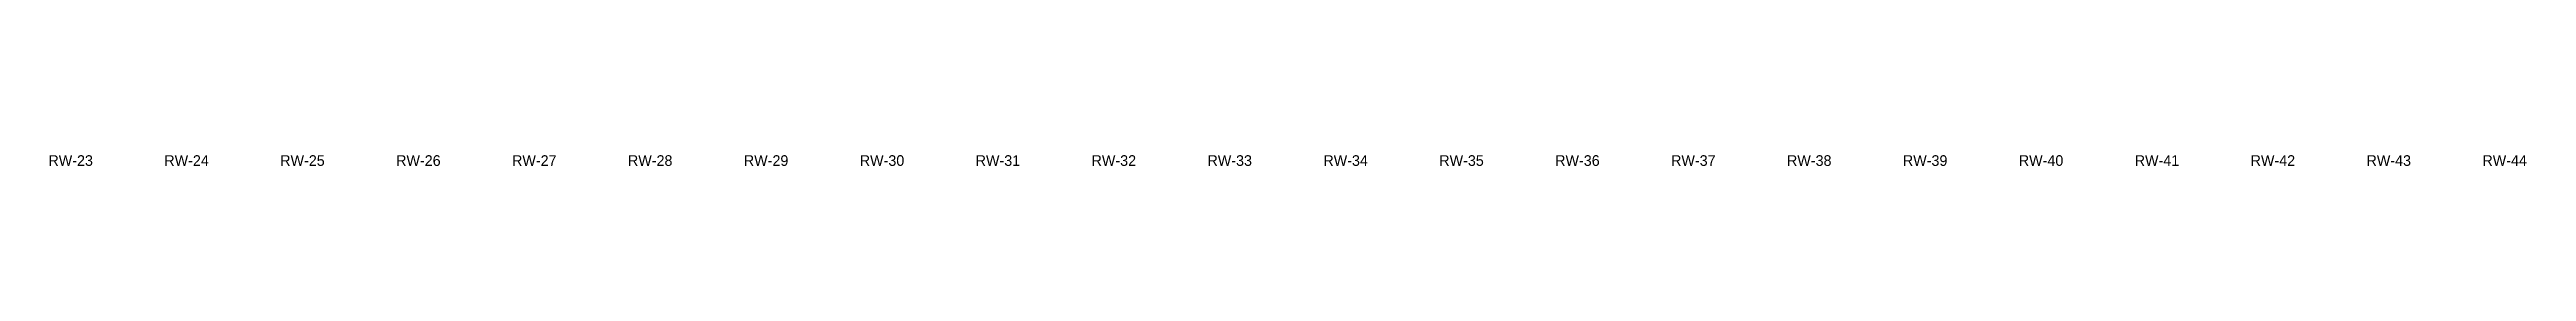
# Model space of a CAD drawing. Header units: metres. Extents: x 305.3 to 390.9, y -184.6 to -119.2.
# Drawn here: x 316.44 to 330.33, y -148.03 to -147.97 of the extents above; entities that cross this region are included whole.
import ezdxf
from ezdxf.enums import TextEntityAlignment as Align

# ---------------------------------------------------------------- set-up
doc = ezdxf.new("R2010")
doc.units = ezdxf.units.M
doc.layers.add('PLAN-CORTE-TEXTOS', color=5, linetype='Continuous')

msp = doc.modelspace()

# ---------------------------------------------------------------- texts
at = {"layer": 'PLAN-CORTE-TEXTOS'}
for s, p in [('RW-23', (316.559, -148.004)), ('RW-24', (317.209, -148.004)), ('RW-25', (317.859, -148.004)), ('RW-26', (318.509, -148.004)), ('RW-27', (319.159, -148.004)), ('RW-28', (319.809, -148.004)), ('RW-29', (320.459, -148.004)), ('RW-30', (321.109, -148.004)), ('RW-31', (321.759, -148.004)), ('RW-32', (322.409, -148.004)), ('RW-33', (323.059, -148.004)), ('RW-34', (323.709, -148.004)), ('RW-35', (324.359, -148.004)), ('RW-36', (325.009, -148.004)), ('RW-37', (325.659, -148.004)), ('RW-38', (326.309, -148.004)), ('RW-39', (326.959, -148.004)), ('RW-40', (327.609, -148.004)), ('RW-41', (328.259, -148.004)), ('RW-42', (328.909, -148.004)), ('RW-43', (329.559, -148.004)), ('RW-44', (330.209, -148.004))]:
    msp.add_text(s, height=0.06, dxfattribs=at).set_placement(p, align=Align.MIDDLE_CENTER)

doc.saveas('drawing.dxf')
